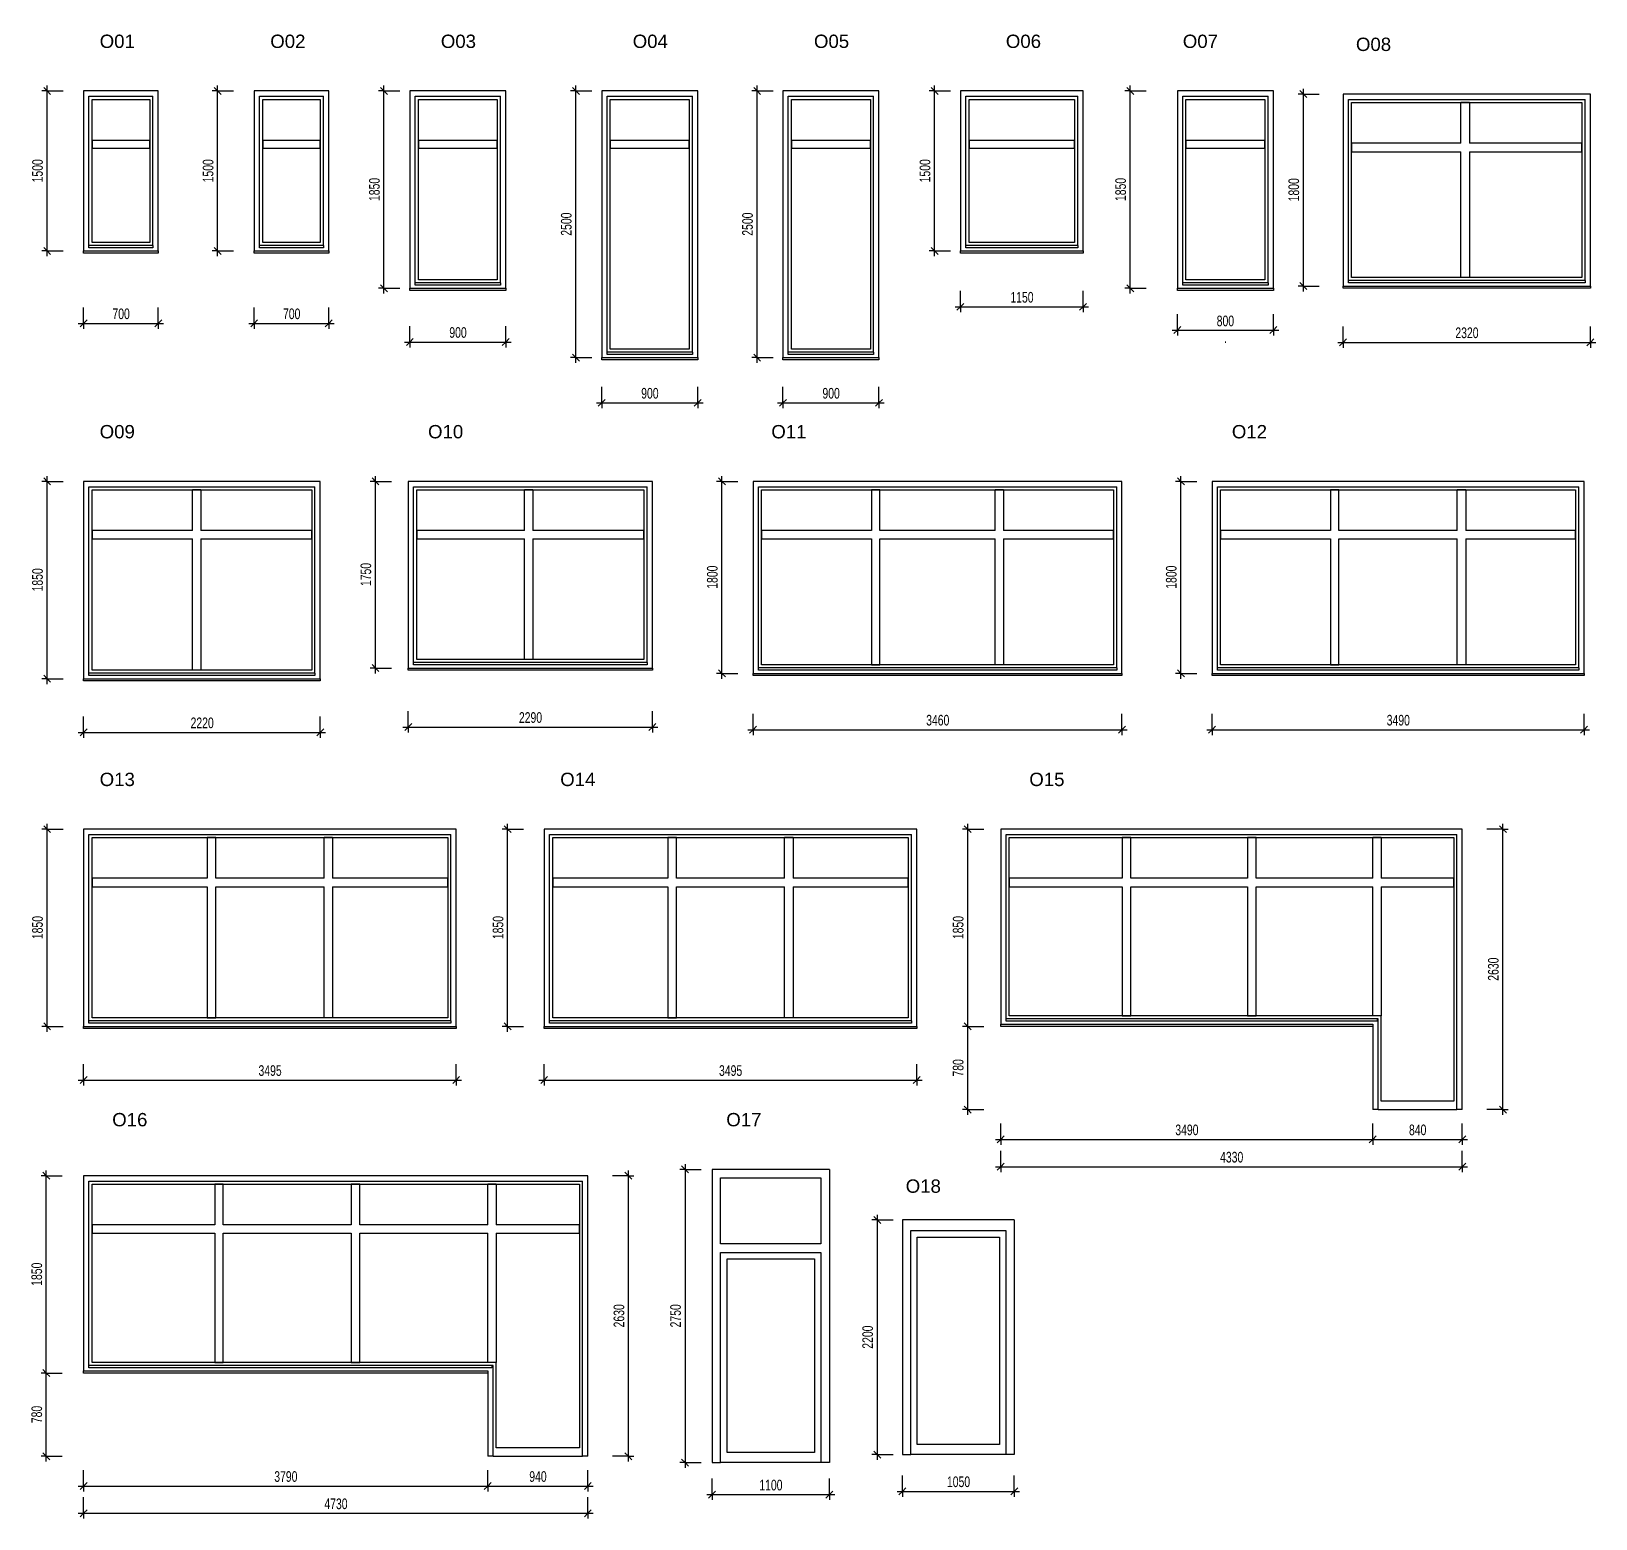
# Model space of a CAD drawing. Header units: millimetres. Extents: x -816 to 13859, y -8261 to 5684.
import ezdxf

# ---------------------------------------------------------------- set-up
doc = ezdxf.new("R2010")
doc.units = ezdxf.units.MM
for name, color, linetype, lineweight in [('A-ANNO-DIMS', 211, 'Continuous', 9), ('A-ANNO-DIMS-50', 211, 'Continuous', 9), ('A-GENM', 13, 'Continuous', 13), ('A-GLAZ', 151, 'Continuous', 13), ('G-ANNO-TEXT', 231, 'Continuous', 9), ('Q-SPCQ', 91, 'Continuous', 13)]:
    doc.layers.add(name, color=color, linetype=linetype, lineweight=lineweight)
doc.styles.add('Arial', font='arial.ttf', dxfattribs={"width": 0.7, "height": 100})
doc.styles.add('Arial_1', font='arial.ttf', dxfattribs={"height": 125})
doc.dimstyles.new('Vnitřní_-_průhledné', dxfattribs={"dimscale": 304.8, "dimtxt": 102.02594, "dimasz": 0.213255, "dimexe": 0.164042, "dimexo": 0.0625, "dimgap": 0.032808, "dimtad": 1, "dimdec": 0, "dimrnd": 5, "dimzin": 0, "dimdsep": 46, "dimtxsty": 'Arial', "dimblk1": 'OBLIQUE', "dimblk2": 'OBLIQUE', "dimsah": 1, "dimcen": 0.09, "dimdle": 0.164042, "dimazin": 0, "dimtfac": 1, "dimtdec": 4, "dimtix": 1, "dimtmove": 0, "dimatfit": 3, "dimfxl": 0.492126, "dimfxlon": 1, "dimtvp": 1, "dimtolj": 1, "dimtzin": 0, "dimarcsym": 2})
doc.dimstyles.new('Vnitřní_-_průhledné_1', dxfattribs={"dimscale": 304.8, "dimtxt": 102.02594, "dimasz": 0.213255, "dimexe": 0.164042, "dimexo": 0.0625, "dimgap": 0.032808, "dimtad": 1, "dimdec": 0, "dimrnd": 5, "dimzin": 0, "dimdsep": 46, "dimtxsty": 'Arial', "dimblk1": 'OBLIQUE', "dimblk2": 'OBLIQUE', "dimsah": 1, "dimcen": 0.09, "dimdle": 0.164042, "dimazin": 0, "dimtfac": 1, "dimtdec": 4, "dimtix": 1, "dimtmove": 2, "dimatfit": 3, "dimfxl": 0.492126, "dimfxlon": 1, "dimtvp": 1, "dimtolj": 1, "dimtzin": 0, "dimarcsym": 2})

msp = doc.modelspace()

# ---------------------------------------------------------------- texts
at = {"layer": 'G-ANNO-TEXT', "color": 7, "char_height": 125, "width": 396.835, "attachment_point": 1, "style": 'Arial_1', "bg_fill": 3, "box_fill_scale": 1.25, "bg_fill_color": 256, "bg_fill_true_color": 13158600, "bg_fill_transparency": 0}
for s, insert in [('O01', (-174.5, 5652.3)), ('O02', (1425.5, 5652.3)), ('O03', (3025.5, 5652.3)), ('O04', (4825.5, 5652.3)), ('O05', (6525.5, 5652.3)), ('O06', (8325.5, 5652.3)), ('O07', (9985.5, 5652.3)), ('O08', (11609.4, 5623.9)), ('O09', (-174.5, 1992.3)), ('O10', (2905.5, 1992.3)), ('O11', (6125.5, 1992.3)), ('O12', (10445.5, 1992.3)), ('O13', (-174.5, -1267.7)), ('O14', (4145.5, -1267.7)), ('O15', (8545.5, -1267.7)), ('O16', (-57, -4457.7)), ('O17', (5703, -4457.7)), ('O18', (7386.2, -5080.9))]:
    msp.add_mtext(s, dxfattribs=dict(at, insert=insert))

# ---------------------------------------------------------------- blocks, each defined once
blk = doc.blocks.new('Family - ___-1861283-Legenda oken')
at = {"layer": 'A-GENM'}
for p, q in [((-325, 3604), (-325, 3624)), ((375, 3604), (-325, 3604)), ((375, 3624), (375, 3604))]:
    blk.add_line(p, q, dxfattribs=at)
at = {"layer": 'A-GLAZ'}
for p, q in [((375, 5124), (-325, 5124)), ((-325, 5124), (-325, 3624)), ((-275, 3676), (-275, 5074)), ((-275, 5074), (325, 5074)), ((-245, 3704), (-245, 5044)), ((-245, 5044), (295, 5044)), ((295, 5044), (295, 3704)), ((325, 3676), (325, 5074)), ((375, 3624), (375, 5124)), ((-245, 4664), (295, 4664)), ((-245, 4664), (-245, 4584)), ((295, 4584), (-245, 4584)), ((295, 4584), (295, 4664)), ((295, 3704), (-245, 3704)), ((-325, 3624), (375, 3624))]:
    blk.add_line(p, q, dxfattribs=at)
at = {"layer": 'Q-SPCQ'}
for p, q in [((-275, 3654), (-275, 3676)), ((325, 3676), (-275, 3676)), ((325, 3676), (325, 3654)), ((325, 3654), (-275, 3654))]:
    blk.add_line(p, q, dxfattribs=at)
blk = doc.blocks.new('Family - ___-1861342-Legenda oken')
at = {"layer": 'A-GENM'}
for p, q in [((1275, 3604), (1275, 3624)), ((1975, 3604), (1275, 3604)), ((1975, 3624), (1975, 3604))]:
    blk.add_line(p, q, dxfattribs=at)
at = {"layer": 'A-GLAZ'}
for p, q in [((1975, 5124), (1275, 5124)), ((1275, 5124), (1275, 3624)), ((1325, 3676), (1325, 5074)), ((1325, 5074), (1925, 5074)), ((1355, 3704), (1355, 5044)), ((1355, 5044), (1895, 5044)), ((1895, 5044), (1895, 3704)), ((1925, 3676), (1925, 5074)), ((1975, 3624), (1975, 5124)), ((1355, 4664), (1895, 4664)), ((1355, 4664), (1355, 4584)), ((1895, 4584), (1355, 4584)), ((1895, 4584), (1895, 4664)), ((1895, 3704), (1355, 3704)), ((1275, 3624), (1975, 3624))]:
    blk.add_line(p, q, dxfattribs=at)
at = {"layer": 'Q-SPCQ'}
for p, q in [((1325, 3654), (1325, 3676)), ((1925, 3676), (1325, 3676)), ((1925, 3676), (1925, 3654)), ((1925, 3654), (1325, 3654))]:
    blk.add_line(p, q, dxfattribs=at)
blk = doc.blocks.new('Family - ___-1861362-Legenda oken')
at = {"layer": 'A-GENM'}
for p, q in [((2735, 3254), (2735, 3274)), ((3635, 3254), (2735, 3254)), ((3635, 3274), (3635, 3254))]:
    blk.add_line(p, q, dxfattribs=at)
at = {"layer": 'A-GLAZ'}
for p, q in [((3635, 5124), (2735, 5124)), ((2735, 5124), (2735, 3274)), ((2785, 3326), (2785, 5074)), ((2785, 5074), (3585, 5074)), ((2815, 3354), (2815, 5044)), ((2815, 5044), (3555, 5044)), ((3555, 5044), (3555, 3354)), ((3585, 3326), (3585, 5074)), ((3635, 3274), (3635, 5124)), ((2815, 4664), (3555, 4664)), ((2815, 4664), (2815, 4584)), ((3555, 4584), (2815, 4584)), ((3555, 4584), (3555, 4664)), ((2735, 3274), (3635, 3274)), ((3555, 3354), (2815, 3354))]:
    blk.add_line(p, q, dxfattribs=at)
at = {"layer": 'Q-SPCQ'}
for p, q in [((2785, 3304), (2785, 3326)), ((3585, 3326), (2785, 3326)), ((3585, 3304), (2785, 3304)), ((3585, 3326), (3585, 3304))]:
    blk.add_line(p, q, dxfattribs=at)
blk = doc.blocks.new('Family - ___-1861429-Legenda oken')
at = {"layer": 'A-GENM'}
for p, q in [((4535, 2604), (4535, 2624)), ((5435, 2604), (4535, 2604)), ((5435, 2624), (5435, 2604))]:
    blk.add_line(p, q, dxfattribs=at)
at = {"layer": 'A-GLAZ'}
for p, q in [((5435, 5124), (4535, 5124)), ((4535, 5124), (4535, 2624)), ((4585, 2676), (4585, 5074)), ((4585, 5074), (5385, 5074)), ((4615, 2704), (4615, 5044)), ((4615, 5044), (5355, 5044)), ((5355, 5044), (5355, 2704)), ((5385, 2676), (5385, 5074)), ((5435, 2624), (5435, 5124)), ((4615, 4664), (5355, 4664)), ((4615, 4664), (4615, 4584)), ((5355, 4584), (4615, 4584)), ((5355, 4584), (5355, 4664)), ((5355, 2704), (4615, 2704)), ((4535, 2624), (5435, 2624))]:
    blk.add_line(p, q, dxfattribs=at)
at = {"layer": 'Q-SPCQ'}
for p, q in [((4585, 2654), (4585, 2676)), ((5385, 2676), (4585, 2676)), ((5385, 2654), (4585, 2654)), ((5385, 2676), (5385, 2654))]:
    blk.add_line(p, q, dxfattribs=at)
blk = doc.blocks.new('Family - ___-1861531-Legenda oken')
at = {"layer": 'A-GENM'}
for p, q in [((6235, 2604), (6235, 2624)), ((7135, 2604), (6235, 2604)), ((7135, 2624), (7135, 2604))]:
    blk.add_line(p, q, dxfattribs=at)
at = {"layer": 'A-GLAZ'}
for p, q in [((7135, 5124), (6235, 5124)), ((6235, 5124), (6235, 2624)), ((6285, 2676), (6285, 5074)), ((6285, 5074), (7085, 5074)), ((6315, 2704), (6315, 5044)), ((6315, 5044), (7055, 5044)), ((7055, 5044), (7055, 2704)), ((7085, 2676), (7085, 5074)), ((7135, 2624), (7135, 5124)), ((6315, 4664), (7055, 4664)), ((6315, 4664), (6315, 4584)), ((7055, 4584), (6315, 4584)), ((7055, 4584), (7055, 4664)), ((7055, 2704), (6315, 2704)), ((6235, 2624), (7135, 2624))]:
    blk.add_line(p, q, dxfattribs=at)
at = {"layer": 'Q-SPCQ'}
for p, q in [((6285, 2654), (6285, 2676)), ((7085, 2676), (6285, 2676)), ((7085, 2654), (6285, 2654)), ((7085, 2676), (7085, 2654))]:
    blk.add_line(p, q, dxfattribs=at)
blk = doc.blocks.new('Family - ___-1861550-Legenda oken')
at = {"layer": 'A-GENM'}
for p, q in [((7900, 3604), (7900, 3624)), ((9050, 3604), (7900, 3604)), ((9050, 3624), (9050, 3604))]:
    blk.add_line(p, q, dxfattribs=at)
at = {"layer": 'A-GLAZ'}
for p, q in [((9050, 5124), (7900, 5124)), ((7900, 5124), (7900, 3624)), ((7950, 3676), (7950, 5074)), ((7950, 5074), (9000, 5074)), ((7980, 3704), (7980, 5044)), ((7980, 5044), (8970, 5044)), ((8970, 5044), (8970, 3704)), ((9000, 3676), (9000, 5074)), ((9050, 3624), (9050, 5124)), ((7980, 4664), (8970, 4664)), ((7980, 4664), (7980, 4584)), ((8970, 4584), (7980, 4584)), ((8970, 4584), (8970, 4664)), ((8970, 3704), (7980, 3704)), ((7900, 3624), (9050, 3624))]:
    blk.add_line(p, q, dxfattribs=at)
at = {"layer": 'Q-SPCQ'}
for p, q in [((7950, 3654), (7950, 3676)), ((9000, 3676), (7950, 3676)), ((9000, 3676), (9000, 3654)), ((9000, 3654), (7950, 3654))]:
    blk.add_line(p, q, dxfattribs=at)
blk = doc.blocks.new('Family - ___-1861784-Legenda oken')
at = {"layer": 'A-GENM'}
for p, q in [((11489, 3275), (11489, 3295)), ((13809, 3275), (11489, 3275)), ((13809, 3295), (13809, 3275))]:
    blk.add_line(p, q, dxfattribs=at)
at = {"layer": 'A-GLAZ'}
for p, q in [((13809, 5095), (11489, 5095)), ((11489, 5095), (11489, 3295)), ((11539, 3347), (11539, 5045)), ((11539, 5045), (13759, 5045)), ((11569, 3375), (11569, 5015)), ((11569, 5015), (13729, 5015)), ((12594, 4635), (12594, 5015)), ((12674, 5015), (12594, 5015)), ((12674, 5015), (12674, 4635)), ((13729, 5015), (13729, 3375)), ((13759, 3347), (13759, 5045)), ((13809, 3295), (13809, 5095)), ((12594, 4635), (11569, 4635)), ((11569, 4635), (11569, 4555)), ((11569, 4555), (12594, 4555)), ((12594, 3375), (12594, 4555)), ((13729, 4635), (12674, 4635)), ((12674, 4555), (12674, 3375)), ((12674, 4555), (13729, 4555)), ((13729, 4555), (13729, 4635)), ((13729, 3375), (11569, 3375)), ((12674, 3375), (12594, 3375)), ((11489, 3295), (13809, 3295))]:
    blk.add_line(p, q, dxfattribs=at)
at = {"layer": 'Q-SPCQ'}
for p, q in [((11539, 3325), (11539, 3347)), ((13759, 3347), (11539, 3347)), ((13759, 3325), (11539, 3325)), ((13759, 3347), (13759, 3325))]:
    blk.add_line(p, q, dxfattribs=at)
blk = doc.blocks.new('Family - ___-1861814-Legenda oken')
at = {"layer": 'A-GENM'}
for p, q in [((-325, -406), (-325, -386)), ((1895, -406), (-325, -406)), ((1895, -386), (1895, -406))]:
    blk.add_line(p, q, dxfattribs=at)
at = {"layer": 'A-GLAZ'}
for p, q in [((1895, 1464), (-325, 1464)), ((-325, 1464), (-325, -386)), ((-275, -334), (-275, 1414)), ((-275, 1414), (1845, 1414)), ((-245, -306), (-245, 1384)), ((-245, 1384), (1815, 1384)), ((695, 1004), (695, 1384)), ((775, 1384), (695, 1384)), ((775, 1384), (775, 1004)), ((1815, 1384), (1815, -306)), ((1845, -334), (1845, 1414)), ((1895, -386), (1895, 1464)), ((695, 1004), (-245, 1004)), ((-245, 1004), (-245, 924)), ((-245, 924), (695, 924)), ((695, -306), (695, 924)), ((1815, 1004), (775, 1004)), ((775, 924), (775, -306)), ((775, 924), (1815, 924)), ((1815, 924), (1815, 1004)), ((-325, -386), (1895, -386)), ((1815, -306), (-245, -306)), ((775, -306), (695, -306))]:
    blk.add_line(p, q, dxfattribs=at)
at = {"layer": 'Q-SPCQ'}
for p, q in [((-275, -356), (-275, -334)), ((1845, -334), (-275, -334)), ((1845, -356), (-275, -356)), ((1845, -334), (1845, -356))]:
    blk.add_line(p, q, dxfattribs=at)
blk = doc.blocks.new('Family - ___-1862198-Legenda oken')
at = {"layer": 'A-GENM'}
for p, q in [((2720, -306), (2720, -286)), ((5010, -286), (5010, -306)), ((5010, -306), (2720, -306))]:
    blk.add_line(p, q, dxfattribs=at)
at = {"layer": 'A-GLAZ'}
for p, q in [((5010, 1464), (2720, 1464)), ((2720, 1464), (2720, -286)), ((2770, -234), (2770, 1414)), ((2770, 1414), (4960, 1414)), ((2800, -206), (2800, 1384)), ((2800, 1384), (4930, 1384)), ((3810, 1004), (3810, 1384)), ((3890, 1384), (3810, 1384)), ((3890, 1384), (3890, 1004)), ((4930, 1384), (4930, -206)), ((4960, -234), (4960, 1414)), ((5010, -286), (5010, 1464)), ((3810, 1004), (2800, 1004)), ((2800, 1004), (2800, 924)), ((2800, 924), (3810, 924)), ((3810, -206), (3810, 924)), ((4930, 1004), (3890, 1004)), ((3890, 924), (3890, -206)), ((3890, 924), (4930, 924)), ((4930, 924), (4930, 1004)), ((2720, -286), (5010, -286)), ((4930, -206), (2800, -206)), ((3890, -206), (3810, -206))]:
    blk.add_line(p, q, dxfattribs=at)
at = {"layer": 'Q-SPCQ'}
for p, q in [((2770, -256), (2770, -234)), ((4960, -234), (2770, -234)), ((4960, -256), (2770, -256)), ((4960, -234), (4960, -256))]:
    blk.add_line(p, q, dxfattribs=at)
blk = doc.blocks.new('Family - ___-1862437-Legenda oken')
at = {"layer": 'A-GENM'}
for p, q in [((5955, -356), (5955, -336)), ((9415, -356), (5955, -356)), ((9415, -336), (9415, -356))]:
    blk.add_line(p, q, dxfattribs=at)
at = {"layer": 'A-GLAZ'}
for p, q in [((9415, 1464), (5955, 1464)), ((5955, 1464), (5955, -336)), ((6005, -284), (6005, 1414)), ((6005, 1414), (9365, 1414)), ((6035, -256), (6035, 1384)), ((6035, 1384), (9335, 1384)), ((7065, 1384), (7065, 1004)), ((7145, 1384), (7065, 1384)), ((7145, 1004), (7145, 1384)), ((8225, 1004), (8225, 1384)), ((8305, 1384), (8225, 1384)), ((8305, 1384), (8305, 1004)), ((9335, 1384), (9335, -256)), ((9365, -284), (9365, 1414)), ((9415, -336), (9415, 1464)), ((7065, 1004), (6035, 1004)), ((6035, 1004), (6035, 924)), ((6035, 924), (7065, 924)), ((7065, 924), (7065, -256)), ((8225, 1004), (7145, 1004)), ((7145, -256), (7145, 924)), ((7145, 924), (8225, 924)), ((8225, -256), (8225, 924)), ((9335, 1004), (8305, 1004)), ((8305, 924), (8305, -256)), ((8305, 924), (9335, 924)), ((9335, 924), (9335, 1004)), ((9335, -256), (6035, -256)), ((7065, -256), (7145, -256)), ((8305, -256), (8225, -256)), ((5955, -336), (9415, -336))]:
    blk.add_line(p, q, dxfattribs=at)
at = {"layer": 'Q-SPCQ'}
for p, q in [((6005, -306), (6005, -284)), ((9365, -284), (6005, -284)), ((9365, -284), (9365, -306)), ((9365, -306), (6005, -306))]:
    blk.add_line(p, q, dxfattribs=at)
blk = doc.blocks.new('Family - ___-1862628-Legenda oken')
at = {"layer": 'A-GENM'}
for p, q in [((10260, -356), (10260, -336)), ((13750, -356), (10260, -356)), ((13750, -336), (13750, -356))]:
    blk.add_line(p, q, dxfattribs=at)
at = {"layer": 'A-GLAZ'}
for p, q in [((13750, 1464), (10260, 1464)), ((10260, 1464), (10260, -336)), ((10310, -284), (10310, 1414)), ((10310, 1414), (13700, 1414)), ((10340, -256), (10340, 1384)), ((10340, 1384), (13670, 1384)), ((11370, 1384), (11370, 1004)), ((11450, 1384), (11370, 1384)), ((11450, 1004), (11450, 1384)), ((12560, 1004), (12560, 1384)), ((12640, 1384), (12560, 1384)), ((12640, 1384), (12640, 1004)), ((13670, 1384), (13670, -256)), ((13700, -284), (13700, 1414)), ((13750, -336), (13750, 1464)), ((11370, 1004), (10340, 1004)), ((10340, 1004), (10340, 924)), ((10340, 924), (11370, 924)), ((11370, 924), (11370, -256)), ((12560, 1004), (11450, 1004)), ((11450, -256), (11450, 924)), ((11450, 924), (12560, 924)), ((12560, -256), (12560, 924)), ((13670, 1004), (12640, 1004)), ((12640, 924), (12640, -256)), ((12640, 924), (13670, 924)), ((13670, 924), (13670, 1004)), ((13670, -256), (10340, -256)), ((11370, -256), (11450, -256)), ((12640, -256), (12560, -256)), ((10260, -336), (13750, -336))]:
    blk.add_line(p, q, dxfattribs=at)
at = {"layer": 'Q-SPCQ'}
for p, q in [((10310, -306), (10310, -284)), ((13700, -284), (10310, -284)), ((13700, -284), (13700, -306)), ((13700, -306), (10310, -306))]:
    blk.add_line(p, q, dxfattribs=at)
blk = doc.blocks.new('Family - ___-1862697-Legenda oken')
at = {"layer": 'A-GENM'}
for p, q in [((-325, -3666), (-325, -3646)), ((3170, -3666), (-325, -3666)), ((3170, -3646), (3170, -3666))]:
    blk.add_line(p, q, dxfattribs=at)
at = {"layer": 'A-GLAZ'}
for p, q in [((3170, -1796), (-325, -1796)), ((-325, -1796), (-325, -3646)), ((-275, -3594), (-275, -1846)), ((-275, -1846), (3120, -1846)), ((-245, -3566), (-245, -1876)), ((-245, -1876), (3090, -1876)), ((835, -1876), (835, -2256)), ((915, -1876), (835, -1876)), ((915, -2256), (915, -1876)), ((1930, -2256), (1930, -1876)), ((2010, -1876), (1930, -1876)), ((2010, -1876), (2010, -2256)), ((3090, -1876), (3090, -3566)), ((3120, -3594), (3120, -1846)), ((3170, -3646), (3170, -1796)), ((835, -2256), (-245, -2256)), ((-245, -2256), (-245, -2336)), ((-245, -2336), (835, -2336)), ((835, -2336), (835, -3566)), ((1930, -2256), (915, -2256)), ((915, -3566), (915, -2336)), ((915, -2336), (1930, -2336)), ((1930, -3566), (1930, -2336)), ((3090, -2256), (2010, -2256)), ((2010, -2336), (2010, -3566)), ((2010, -2336), (3090, -2336)), ((3090, -2336), (3090, -2256)), ((-325, -3646), (3170, -3646)), ((3090, -3566), (-245, -3566)), ((835, -3566), (915, -3566)), ((2010, -3566), (1930, -3566))]:
    blk.add_line(p, q, dxfattribs=at)
at = {"layer": 'Q-SPCQ'}
for p, q in [((-275, -3616), (-275, -3594)), ((3120, -3594), (-275, -3594)), ((3120, -3616), (-275, -3616)), ((3120, -3594), (3120, -3616))]:
    blk.add_line(p, q, dxfattribs=at)
blk = doc.blocks.new('Family - ___-1862913-Legenda oken')
at = {"layer": 'A-GENM'}
for p, q in [((3995, -3666), (3995, -3646)), ((7490, -3666), (3995, -3666)), ((7490, -3646), (7490, -3666))]:
    blk.add_line(p, q, dxfattribs=at)
at = {"layer": 'A-GLAZ'}
for p, q in [((7490, -1796), (3995, -1796)), ((3995, -1796), (3995, -3646)), ((4045, -3594), (4045, -1846)), ((4045, -1846), (7440, -1846)), ((4075, -3566), (4075, -1876)), ((4075, -1876), (7410, -1876)), ((5155, -1876), (5155, -2256)), ((5235, -1876), (5155, -1876)), ((5235, -2256), (5235, -1876)), ((6250, -2256), (6250, -1876)), ((6330, -1876), (6250, -1876)), ((6330, -1876), (6330, -2256)), ((7410, -1876), (7410, -3566)), ((7440, -3594), (7440, -1846)), ((7490, -3646), (7490, -1796)), ((5155, -2256), (4075, -2256)), ((4075, -2256), (4075, -2336)), ((4075, -2336), (5155, -2336)), ((5155, -2336), (5155, -3566)), ((6250, -2256), (5235, -2256)), ((5235, -3566), (5235, -2336)), ((5235, -2336), (6250, -2336)), ((6250, -3566), (6250, -2336)), ((7410, -2256), (6330, -2256)), ((6330, -2336), (6330, -3566)), ((6330, -2336), (7410, -2336)), ((7410, -2336), (7410, -2256)), ((3995, -3646), (7490, -3646)), ((7410, -3566), (4075, -3566)), ((5155, -3566), (5235, -3566)), ((6330, -3566), (6250, -3566))]:
    blk.add_line(p, q, dxfattribs=at)
at = {"layer": 'Q-SPCQ'}
for p, q in [((4045, -3616), (4045, -3594)), ((7440, -3594), (4045, -3594)), ((7440, -3616), (4045, -3616)), ((7440, -3594), (7440, -3616))]:
    blk.add_line(p, q, dxfattribs=at)
blk = doc.blocks.new('Family - ___-1862938-Legenda oken')
at = {"layer": 'A-GENM'}
for p, q in [((8277, -3646), (8277, -3626)), ((11767, -3646), (8277, -3646)), ((8327, -3596), (8327, -3574)), ((11807, -3574), (8327, -3574)), ((11807, -3596), (8327, -3596)), ((11807, -3574), (11807, -3596))]:
    blk.add_line(p, q, dxfattribs=at)
at = {"layer": 'A-GLAZ'}
for p, q in [((12607, -1796), (8277, -1796)), ((8277, -1796), (8277, -3626)), ((8327, -3574), (8327, -1846)), ((8327, -1846), (12557, -1846)), ((8357, -3546), (8357, -1876)), ((8357, -1876), (12527, -1876)), ((9417, -1876), (9417, -2256)), ((9497, -1876), (9417, -1876)), ((9497, -2256), (9497, -1876)), ((10592, -1876), (10592, -2256)), ((10672, -1876), (10592, -1876)), ((10672, -2256), (10672, -1876)), ((11767, -2256), (11767, -1876)), ((11847, -1876), (11767, -1876)), ((11847, -1876), (11847, -2256)), ((12527, -1876), (12527, -4346)), ((12557, -4426), (12557, -1846)), ((12607, -4426), (12607, -1796)), ((9417, -2256), (8357, -2256)), ((8357, -2256), (8357, -2336)), ((8357, -2336), (9417, -2336)), ((9417, -2336), (9417, -3546)), ((10592, -2256), (9497, -2256)), ((9497, -3546), (9497, -2336)), ((9497, -2336), (10592, -2336)), ((10592, -2336), (10592, -3546)), ((11767, -2256), (10672, -2256)), ((10672, -3546), (10672, -2336)), ((10672, -2336), (11767, -2336)), ((11767, -3546), (11767, -2336)), ((12527, -2256), (11847, -2256)), ((11847, -2336), (11847, -3546)), ((11847, -2336), (12527, -2336)), ((12527, -2336), (12527, -2256)), ((8277, -3626), (11767, -3626)), ((11847, -3546), (8357, -3546)), ((9417, -3546), (9497, -3546)), ((10592, -3546), (10672, -3546)), ((11847, -3546), (11767, -3546)), ((11767, -3626), (11767, -4426)), ((11817, -3576), (11807, -3576)), ((11817, -4426), (11817, -3576)), ((11847, -4346), (11847, -3546)), ((12527, -4346), (11847, -4346)), ((11817, -4426), (11767, -4426)), ((11817, -4426), (12557, -4426)), ((12607, -4426), (12557, -4426))]:
    blk.add_line(p, q, dxfattribs=at)
blk = doc.blocks.new('Family - ___-1863286-Legenda oken')
at = {"layer": 'A-GENM'}
for p, q in [((-325, -6896), (-325, -6876)), ((3465, -6896), (-325, -6896)), ((-275, -6846), (-275, -6824)), ((3505, -6824), (-275, -6824)), ((3505, -6846), (-275, -6846)), ((3505, -6824), (3505, -6846))]:
    blk.add_line(p, q, dxfattribs=at)
at = {"layer": 'A-GLAZ'}
for p, q in [((4405, -5046), (-325, -5046)), ((-325, -5046), (-325, -6876)), ((-275, -6824), (-275, -5096)), ((-275, -5096), (4355, -5096)), ((-245, -6796), (-245, -5126)), ((-245, -5126), (4325, -5126)), ((905, -5126), (905, -5506)), ((985, -5126), (905, -5126)), ((985, -5506), (985, -5126)), ((2185, -5126), (2185, -5506)), ((2265, -5126), (2185, -5126)), ((2265, -5506), (2265, -5126)), ((3465, -5506), (3465, -5126)), ((3545, -5126), (3465, -5126)), ((3545, -5126), (3545, -5506)), ((4325, -5126), (4325, -7596)), ((4355, -7676), (4355, -5096)), ((4405, -7676), (4405, -5046)), ((905, -5506), (-245, -5506)), ((-245, -5506), (-245, -5586)), ((2185, -5506), (985, -5506)), ((3465, -5506), (2265, -5506)), ((4325, -5506), (3545, -5506)), ((4325, -5586), (4325, -5506)), ((-245, -5586), (905, -5586)), ((905, -5586), (905, -6796)), ((985, -6796), (985, -5586)), ((985, -5586), (2185, -5586)), ((2185, -5586), (2185, -6796)), ((2265, -6796), (2265, -5586)), ((2265, -5586), (3465, -5586)), ((3465, -6796), (3465, -5586)), ((3545, -5586), (3545, -6796)), ((3545, -5586), (4325, -5586)), ((-325, -6876), (3465, -6876)), ((3545, -6796), (-245, -6796)), ((905, -6796), (985, -6796)), ((2185, -6796), (2265, -6796)), ((3545, -6796), (3465, -6796)), ((3465, -6876), (3465, -7676)), ((3515, -6826), (3505, -6826)), ((3515, -7676), (3515, -6826)), ((3545, -7596), (3545, -6796)), ((4325, -7596), (3545, -7596)), ((3515, -7676), (3465, -7676)), ((3515, -7676), (4355, -7676)), ((4405, -7676), (4355, -7676))]:
    blk.add_line(p, q, dxfattribs=at)
blk = doc.blocks.new('Family - ___-1863416-Legenda oken')
at = {"layer": 'A-GLAZ'}
for p, q in [((6670, -4986), (5570, -4986)), ((5570, -4986), (5570, -7736)), ((6670, -4986), (6670, -7736)), ((5650, -5686), (5650, -5066)), ((5650, -5066), (6590, -5066)), ((6590, -5066), (6590, -5686)), ((6590, -5686), (5650, -5686)), ((5650, -7736), (5650, -5766)), ((5650, -5766), (6590, -5766)), ((5710, -7641), (5710, -5826)), ((5710, -5826), (6530, -5826)), ((6530, -5826), (6530, -7641)), ((6590, -5766), (6590, -7736)), ((5570, -7736), (5650, -7736)), ((6590, -7736), (5650, -7736)), ((6530, -7641), (5710, -7641)), ((6670, -7736), (6590, -7736))]:
    blk.add_line(p, q, dxfattribs=at)
blk = doc.blocks.new('Family - ___-1864081-Legenda oken')
at = {"layer": 'A-GLAZ'}
for p, q in [((8405, -5461), (7355, -5461)), ((7355, -5461), (7355, -7661)), ((7435, -7661), (7435, -5561)), ((7435, -5561), (8325, -5561)), ((8325, -5561), (8325, -7661)), ((8405, -5461), (8405, -7661)), ((7495, -7566), (7495, -5621)), ((7495, -5621), (8265, -5621)), ((8265, -5621), (8265, -7566)), ((8265, -7566), (7495, -7566)), ((7355, -7661), (7435, -7661)), ((8325, -7661), (7435, -7661)), ((8405, -7661), (8325, -7661))]:
    blk.add_line(p, q, dxfattribs=at)
blk = doc.blocks.new('Family - ___-2148319-Legenda oken')
at = {"layer": 'A-GENM'}
for p, q in [((9935, 3254), (9935, 3274)), ((10835, 3254), (9935, 3254)), ((10835, 3274), (10835, 3254))]:
    blk.add_line(p, q, dxfattribs=at)
at = {"layer": 'A-GLAZ'}
for p, q in [((10835, 5124), (9935, 5124)), ((9935, 5124), (9935, 3274)), ((9985, 3326), (9985, 5074)), ((9985, 5074), (10785, 5074)), ((10015, 3354), (10015, 5044)), ((10015, 5044), (10755, 5044)), ((10755, 5044), (10755, 3354)), ((10785, 3326), (10785, 5074)), ((10835, 3274), (10835, 5124)), ((10015, 4664), (10755, 4664)), ((10015, 4664), (10015, 4584)), ((10755, 4584), (10015, 4584)), ((10755, 4584), (10755, 4664)), ((9935, 3274), (10835, 3274)), ((10755, 3354), (10015, 3354))]:
    blk.add_line(p, q, dxfattribs=at)
at = {"layer": 'Q-SPCQ'}
for p, q in [((9985, 3304), (9985, 3326)), ((10785, 3326), (9985, 3326)), ((10785, 3304), (9985, 3304)), ((10785, 3326), (10785, 3304))]:
    blk.add_line(p, q, dxfattribs=at)
blk = doc.blocks.new('DIMBLOCK1-Legenda oken')
at = {"layer": 'A-ANNO-DIMS-50'}
for p, q in [((-325, 2945), (-325, 3095)), ((375, 2945), (375, 3095)), ((-375, 2945), (425, 2945)), ((-325, 2945), (-325, 2895)), ((375, 2945), (375, 2895))]:
    blk.add_line(p, q, dxfattribs=at)
at = {"layer": 'A-ANNO-DIMS-50', "lineweight": 18}
for p, q in [((-325, 2945), (-358, 2913)), ((-325, 2945), (-293, 2978)), ((375, 2945), (342, 2913)), ((375, 2945), (407, 2978))]:
    blk.add_line(p, q, dxfattribs=at)
at = {"layer": 'A-ANNO-DIMS-50', "color": 0, "insert": (-55, 3085), "char_height": 100, "width": 192.12, "attachment_point": 1, "line_spacing_factor": 0.941778, "style": 'Arial'}
blk.add_mtext('700', dxfattribs=at)
blk = doc.blocks.new('_Oblique')
at = {"color": 0, "linetype": 'ByBlock', "lineweight": -2}
blk.add_line((-0.5, -0.5), (0.5, 0.5), dxfattribs=at)
blk = doc.blocks.new('DIMBLOCK2-Legenda oken')
at = {"layer": 'A-ANNO-DIMS-50', "lineweight": 18}
for p, q in [((-668, 5124), (-700, 5156)), ((-668, 5124), (-635, 5091)), ((-668, 3624), (-700, 3656)), ((-668, 3624), (-635, 3591))]:
    blk.add_line(p, q, dxfattribs=at)
at = {"layer": 'A-ANNO-DIMS-50'}
for p, q in [((-668, 3574), (-668, 5174)), ((-668, 5124), (-718, 5124)), ((-668, 5124), (-518, 5124)), ((-668, 3624), (-718, 3624)), ((-668, 3624), (-518, 3624))]:
    blk.add_line(p, q, dxfattribs=at)
at = {"layer": 'A-ANNO-DIMS-50', "color": 0, "insert": (-808, 4267), "char_height": 100, "width": 256.16, "attachment_point": 1, "rotation": 90, "line_spacing_factor": 0.941778, "style": 'Arial'}
blk.add_mtext('1500', dxfattribs=at)
blk = doc.blocks.new('DIMBLOCK3-Legenda oken')
at = {"layer": 'A-ANNO-DIMS-50'}
for p, q in [((1275, 2945), (1275, 3095)), ((1975, 2945), (1975, 3095)), ((1225, 2945), (2025, 2945)), ((1275, 2945), (1275, 2895)), ((1975, 2945), (1975, 2895))]:
    blk.add_line(p, q, dxfattribs=at)
at = {"layer": 'A-ANNO-DIMS-50', "lineweight": 18}
for p, q in [((1275, 2945), (1242, 2913)), ((1275, 2945), (1307, 2978)), ((1975, 2945), (1942, 2913)), ((1975, 2945), (2007, 2978))]:
    blk.add_line(p, q, dxfattribs=at)
at = {"layer": 'A-ANNO-DIMS-50', "color": 0, "insert": (1545, 3085), "char_height": 100, "width": 192.12, "attachment_point": 1, "line_spacing_factor": 0.941778, "style": 'Arial'}
blk.add_mtext('700', dxfattribs=at)
blk = doc.blocks.new('DIMBLOCK4-Legenda oken')
at = {"layer": 'A-ANNO-DIMS-50', "lineweight": 18}
for p, q in [((932, 5124), (900, 5156)), ((932, 5124), (965, 5091)), ((932, 3624), (900, 3656)), ((932, 3624), (965, 3591))]:
    blk.add_line(p, q, dxfattribs=at)
at = {"layer": 'A-ANNO-DIMS-50'}
for p, q in [((932, 3574), (932, 5174)), ((932, 5124), (882, 5124)), ((932, 5124), (1082, 5124)), ((932, 3624), (882, 3624)), ((932, 3624), (1082, 3624))]:
    blk.add_line(p, q, dxfattribs=at)
at = {"layer": 'A-ANNO-DIMS-50', "color": 0, "insert": (792, 4267), "char_height": 100, "width": 256.16, "attachment_point": 1, "rotation": 90, "line_spacing_factor": 0.941778, "style": 'Arial'}
blk.add_mtext('1500', dxfattribs=at)
blk = doc.blocks.new('DIMBLOCK5-Legenda oken')
at = {"layer": 'A-ANNO-DIMS-50'}
for p, q in [((2735, 2770), (2735, 2920)), ((3635, 2770), (3635, 2920)), ((2685, 2770), (3685, 2770)), ((2735, 2770), (2735, 2720)), ((3635, 2770), (3635, 2720))]:
    blk.add_line(p, q, dxfattribs=at)
at = {"layer": 'A-ANNO-DIMS-50', "lineweight": 18}
for p, q in [((2735, 2770), (2767, 2803)), ((3635, 2770), (3667, 2803)), ((2735, 2770), (2702, 2738)), ((3635, 2770), (3602, 2738))]:
    blk.add_line(p, q, dxfattribs=at)
at = {"layer": 'A-ANNO-DIMS-50', "color": 0, "insert": (3105, 2910), "char_height": 100, "width": 192.12, "attachment_point": 1, "line_spacing_factor": 0.941778, "style": 'Arial'}
blk.add_mtext('900', dxfattribs=at)
blk = doc.blocks.new('DIMBLOCK6-Legenda oken')
at = {"layer": 'A-ANNO-DIMS-50', "lineweight": 18}
for p, q in [((2492, 5124), (2460, 5156)), ((2492, 5124), (2525, 5091)), ((2492, 3274), (2460, 3306)), ((2492, 3274), (2525, 3241))]:
    blk.add_line(p, q, dxfattribs=at)
at = {"layer": 'A-ANNO-DIMS-50'}
for p, q in [((2492, 3224), (2492, 5174)), ((2492, 5124), (2442, 5124)), ((2492, 5124), (2642, 5124)), ((2492, 3274), (2442, 3274)), ((2492, 3274), (2642, 3274))]:
    blk.add_line(p, q, dxfattribs=at)
at = {"layer": 'A-ANNO-DIMS-50', "color": 0, "insert": (2352, 4092), "char_height": 100, "width": 256.16, "attachment_point": 1, "rotation": 90, "line_spacing_factor": 0.941778, "style": 'Arial'}
blk.add_mtext('1850', dxfattribs=at)
blk = doc.blocks.new('DIMBLOCK7-Legenda oken')
at = {"layer": 'A-ANNO-DIMS-50'}
for p, q in [((4535, 2200), (4535, 2350)), ((5435, 2200), (5435, 2350)), ((4485, 2200), (5485, 2200)), ((4535, 2200), (4535, 2150)), ((5435, 2200), (5435, 2150))]:
    blk.add_line(p, q, dxfattribs=at)
at = {"layer": 'A-ANNO-DIMS-50', "lineweight": 18}
for p, q in [((4535, 2200), (4567, 2233)), ((5435, 2200), (5467, 2233)), ((4535, 2200), (4502, 2168)), ((5435, 2200), (5402, 2168))]:
    blk.add_line(p, q, dxfattribs=at)
at = {"layer": 'A-ANNO-DIMS-50', "color": 0, "insert": (4905, 2340), "char_height": 100, "width": 192.12, "attachment_point": 1, "line_spacing_factor": 0.941778, "style": 'Arial'}
blk.add_mtext('900', dxfattribs=at)
blk = doc.blocks.new('DIMBLOCK8-Legenda oken')
at = {"layer": 'A-ANNO-DIMS-50', "lineweight": 18}
for p, q in [((4292, 5124), (4260, 5156)), ((4292, 5124), (4325, 5091)), ((4292, 2624), (4260, 2656)), ((4292, 2624), (4325, 2591))]:
    blk.add_line(p, q, dxfattribs=at)
at = {"layer": 'A-ANNO-DIMS-50'}
for p, q in [((4292, 2574), (4292, 5174)), ((4292, 5124), (4242, 5124)), ((4292, 5124), (4442, 5124)), ((4292, 2624), (4242, 2624)), ((4292, 2624), (4442, 2624))]:
    blk.add_line(p, q, dxfattribs=at)
at = {"layer": 'A-ANNO-DIMS-50', "color": 0, "insert": (4152, 3767), "char_height": 100, "width": 256.16, "attachment_point": 1, "rotation": 90, "line_spacing_factor": 0.941778, "style": 'Arial'}
blk.add_mtext('2500', dxfattribs=at)
blk = doc.blocks.new('DIMBLOCK9-Legenda oken')
at = {"layer": 'A-ANNO-DIMS-50'}
for p, q in [((6235, 2200), (6235, 2350)), ((7135, 2200), (7135, 2350)), ((6185, 2200), (7185, 2200)), ((6235, 2200), (6235, 2150)), ((7135, 2200), (7135, 2150))]:
    blk.add_line(p, q, dxfattribs=at)
at = {"layer": 'A-ANNO-DIMS-50', "lineweight": 18}
for p, q in [((6235, 2200), (6267, 2233)), ((7135, 2200), (7167, 2233)), ((6235, 2200), (6202, 2168)), ((7135, 2200), (7102, 2168))]:
    blk.add_line(p, q, dxfattribs=at)
at = {"layer": 'A-ANNO-DIMS-50', "color": 0, "insert": (6605, 2340), "char_height": 100, "width": 192.12, "attachment_point": 1, "line_spacing_factor": 0.941778, "style": 'Arial'}
blk.add_mtext('900', dxfattribs=at)
blk = doc.blocks.new('DIMBLOCK10-Legenda oken')
at = {"layer": 'A-ANNO-DIMS-50', "lineweight": 18}
for p, q in [((5992, 5124), (5960, 5156)), ((5992, 5124), (6025, 5091)), ((5992, 2624), (5960, 2656)), ((5992, 2624), (6025, 2591))]:
    blk.add_line(p, q, dxfattribs=at)
at = {"layer": 'A-ANNO-DIMS-50'}
for p, q in [((5992, 2574), (5992, 5174)), ((5992, 5124), (5942, 5124)), ((5992, 5124), (6142, 5124)), ((5992, 2624), (5942, 2624)), ((5992, 2624), (6142, 2624))]:
    blk.add_line(p, q, dxfattribs=at)
at = {"layer": 'A-ANNO-DIMS-50', "color": 0, "insert": (5852, 3767), "char_height": 100, "width": 256.16, "attachment_point": 1, "rotation": 90, "line_spacing_factor": 0.941778, "style": 'Arial'}
blk.add_mtext('2500', dxfattribs=at)
blk = doc.blocks.new('DIMBLOCK11-Legenda oken')
at = {"layer": 'A-ANNO-DIMS-50'}
for p, q in [((7900, 3100), (7900, 3250)), ((9050, 3100), (9050, 3250)), ((7850, 3100), (9100, 3100)), ((7900, 3100), (7900, 3050)), ((9050, 3100), (9050, 3050))]:
    blk.add_line(p, q, dxfattribs=at)
at = {"layer": 'A-ANNO-DIMS-50', "lineweight": 18}
for p, q in [((7900, 3100), (7867, 3068)), ((7900, 3100), (7932, 3133)), ((9050, 3100), (9017, 3068)), ((9050, 3100), (9082, 3133))]:
    blk.add_line(p, q, dxfattribs=at)
at = {"layer": 'A-ANNO-DIMS-50', "color": 0, "insert": (8368, 3240), "char_height": 100, "width": 256.16, "attachment_point": 1, "line_spacing_factor": 0.941778, "style": 'Arial'}
blk.add_mtext('1150', dxfattribs=at)
blk = doc.blocks.new('DIMBLOCK12-Legenda oken')
at = {"layer": 'A-ANNO-DIMS-50', "lineweight": 18}
for p, q in [((7657, 5124), (7625, 5156)), ((7657, 5124), (7690, 5091)), ((7657, 3624), (7625, 3656)), ((7657, 3624), (7690, 3591))]:
    blk.add_line(p, q, dxfattribs=at)
at = {"layer": 'A-ANNO-DIMS-50'}
for p, q in [((7657, 3574), (7657, 5174)), ((7657, 5124), (7607, 5124)), ((7657, 5124), (7807, 5124)), ((7657, 3624), (7607, 3624)), ((7657, 3624), (7807, 3624))]:
    blk.add_line(p, q, dxfattribs=at)
at = {"layer": 'A-ANNO-DIMS-50', "color": 0, "insert": (7517, 4267), "char_height": 100, "width": 256.16, "attachment_point": 1, "rotation": 90, "line_spacing_factor": 0.941778, "style": 'Arial'}
blk.add_mtext('1500', dxfattribs=at)
blk = doc.blocks.new('DIMBLOCK13-Legenda oken')
at = {"layer": 'A-ANNO-DIMS-50', "lineweight": 18}
for p, q in [((9492, 5124), (9460, 5156)), ((9492, 5124), (9525, 5091)), ((9492, 3274), (9460, 3306)), ((9492, 3274), (9525, 3241))]:
    blk.add_line(p, q, dxfattribs=at)
at = {"layer": 'A-ANNO-DIMS-50'}
for p, q in [((9492, 3224), (9492, 5174)), ((9492, 5124), (9442, 5124)), ((9492, 5124), (9642, 5124)), ((9492, 3274), (9442, 3274)), ((9492, 3274), (9642, 3274))]:
    blk.add_line(p, q, dxfattribs=at)
at = {"layer": 'A-ANNO-DIMS-50', "color": 0, "insert": (9352, 4092), "char_height": 100, "width": 256.16, "attachment_point": 1, "rotation": 90, "line_spacing_factor": 0.941778, "style": 'Arial'}
blk.add_mtext('1850', dxfattribs=at)
blk = doc.blocks.new('DIMBLOCK14-Legenda oken')
at = {"layer": 'A-ANNO-DIMS-50'}
for p, q in [((11489, 2767), (11489, 2917)), ((13809, 2767), (13809, 2917)), ((11439, 2767), (13859, 2767)), ((11489, 2767), (11489, 2717)), ((13809, 2767), (13809, 2717))]:
    blk.add_line(p, q, dxfattribs=at)
at = {"layer": 'A-ANNO-DIMS-50', "lineweight": 18}
for p, q in [((11489, 2767), (11521, 2799)), ((13809, 2767), (13841, 2799)), ((11489, 2767), (11456, 2734)), ((13809, 2767), (13776, 2734))]:
    blk.add_line(p, q, dxfattribs=at)
at = {"layer": 'A-ANNO-DIMS-50', "color": 0, "insert": (12542, 2907), "char_height": 100, "width": 256.16, "attachment_point": 1, "line_spacing_factor": 0.941778, "style": 'Arial'}
blk.add_mtext('2320', dxfattribs=at)
blk = doc.blocks.new('DIMBLOCK15-Legenda oken')
at = {"layer": 'A-ANNO-DIMS-50'}
for p, q in [((11116, 3245), (11116, 5145)), ((11116, 5095), (11066, 5095)), ((11116, 5095), (11266, 5095)), ((11116, 3295), (11066, 3295)), ((11116, 3295), (11266, 3295))]:
    blk.add_line(p, q, dxfattribs=at)
at = {"layer": 'A-ANNO-DIMS-50', "lineweight": 18}
for p, q in [((11116, 5095), (11084, 5128)), ((11116, 5095), (11149, 5063)), ((11116, 3295), (11084, 3328)), ((11116, 3295), (11149, 3263))]:
    blk.add_line(p, q, dxfattribs=at)
at = {"layer": 'A-ANNO-DIMS-50', "color": 0, "insert": (10976, 4089), "char_height": 100, "width": 256.16, "attachment_point": 1, "rotation": 90, "line_spacing_factor": 0.941778, "style": 'Arial'}
blk.add_mtext('1800', dxfattribs=at)
blk = doc.blocks.new('DIMBLOCK16-Legenda oken')
at = {"layer": 'A-ANNO-DIMS-50'}
for p, q in [((-325, -890), (-325, -740)), ((1895, -890), (1895, -740)), ((-375, -890), (1945, -890)), ((-325, -890), (-325, -940)), ((1895, -890), (1895, -940))]:
    blk.add_line(p, q, dxfattribs=at)
at = {"layer": 'A-ANNO-DIMS-50', "lineweight": 18}
for p, q in [((-325, -890), (-293, -857)), ((1895, -890), (1927, -857)), ((-325, -890), (-358, -922)), ((1895, -890), (1862, -922))]:
    blk.add_line(p, q, dxfattribs=at)
at = {"layer": 'A-ANNO-DIMS-50', "color": 0, "insert": (678, -750), "char_height": 100, "width": 256.16, "attachment_point": 1, "line_spacing_factor": 0.941778, "style": 'Arial'}
blk.add_mtext('2220', dxfattribs=at)
blk = doc.blocks.new('DIMBLOCK17-Legenda oken')
at = {"layer": 'A-ANNO-DIMS-50', "lineweight": 18}
for p, q in [((-668, 1464), (-700, 1496)), ((-668, 1464), (-635, 1431)), ((-668, -386), (-700, -354)), ((-668, -386), (-635, -419))]:
    blk.add_line(p, q, dxfattribs=at)
at = {"layer": 'A-ANNO-DIMS-50'}
for p, q in [((-668, -436), (-668, 1514)), ((-668, 1464), (-718, 1464)), ((-668, 1464), (-518, 1464)), ((-668, -386), (-718, -386)), ((-668, -386), (-518, -386))]:
    blk.add_line(p, q, dxfattribs=at)
at = {"layer": 'A-ANNO-DIMS-50', "color": 0, "insert": (-808, 432), "char_height": 100, "width": 256.16, "attachment_point": 1, "rotation": 90, "line_spacing_factor": 0.941778, "style": 'Arial'}
blk.add_mtext('1850', dxfattribs=at)
blk = doc.blocks.new('DIMBLOCK18-Legenda oken')
at = {"layer": 'A-ANNO-DIMS-50'}
for p, q in [((2720, -840), (2720, -690)), ((5010, -840), (5010, -690)), ((2670, -840), (5060, -840)), ((2720, -840), (2720, -890)), ((5010, -840), (5010, -890))]:
    blk.add_line(p, q, dxfattribs=at)
at = {"layer": 'A-ANNO-DIMS-50', "lineweight": 18}
for p, q in [((2720, -840), (2687, -872)), ((2720, -840), (2752, -807)), ((5010, -840), (4977, -872)), ((5010, -840), (5042, -807))]:
    blk.add_line(p, q, dxfattribs=at)
at = {"layer": 'A-ANNO-DIMS-50', "color": 0, "insert": (3758, -700), "char_height": 100, "width": 256.16, "attachment_point": 1, "line_spacing_factor": 0.941778, "style": 'Arial'}
blk.add_mtext('2290', dxfattribs=at)
blk = doc.blocks.new('DIMBLOCK19-Legenda oken')
at = {"layer": 'A-ANNO-DIMS-50', "lineweight": 18}
for p, q in [((2412, 1464), (2380, 1496)), ((2412, 1464), (2445, 1431)), ((2412, -286), (2380, -254)), ((2412, -286), (2445, -319))]:
    blk.add_line(p, q, dxfattribs=at)
at = {"layer": 'A-ANNO-DIMS-50'}
for p, q in [((2412, -336), (2412, 1514)), ((2412, 1464), (2362, 1464)), ((2412, 1464), (2562, 1464)), ((2412, -286), (2362, -286)), ((2412, -286), (2562, -286))]:
    blk.add_line(p, q, dxfattribs=at)
at = {"layer": 'A-ANNO-DIMS-50', "color": 0, "insert": (2272, 482), "char_height": 100, "width": 256.16, "attachment_point": 1, "rotation": 90, "line_spacing_factor": 0.941778, "style": 'Arial'}
blk.add_mtext('1750', dxfattribs=at)
blk = doc.blocks.new('DIMBLOCK20-Legenda oken')
at = {"layer": 'A-ANNO-DIMS-50'}
for p, q in [((5955, -865), (5955, -715)), ((9415, -865), (9415, -715)), ((5905, -865), (9465, -865)), ((5955, -865), (5955, -915)), ((9415, -865), (9415, -915))]:
    blk.add_line(p, q, dxfattribs=at)
at = {"layer": 'A-ANNO-DIMS-50', "lineweight": 18}
for p, q in [((5955, -865), (5922, -897)), ((5955, -865), (5987, -832)), ((9415, -865), (9382, -897)), ((9415, -865), (9447, -832))]:
    blk.add_line(p, q, dxfattribs=at)
at = {"layer": 'A-ANNO-DIMS-50', "color": 0, "insert": (7578, -725), "char_height": 100, "width": 256.16, "attachment_point": 1, "line_spacing_factor": 0.941778, "style": 'Arial'}
blk.add_mtext('3460', dxfattribs=at)
blk = doc.blocks.new('DIMBLOCK21-Legenda oken')
at = {"layer": 'A-ANNO-DIMS-50', "lineweight": 18}
for p, q in [((5662, 1464), (5630, 1496)), ((5662, 1464), (5695, 1431)), ((5662, -336), (5630, -304)), ((5662, -336), (5695, -369))]:
    blk.add_line(p, q, dxfattribs=at)
at = {"layer": 'A-ANNO-DIMS-50'}
for p, q in [((5662, -386), (5662, 1514)), ((5662, 1464), (5612, 1464)), ((5662, 1464), (5812, 1464)), ((5662, -336), (5612, -336)), ((5662, -336), (5812, -336))]:
    blk.add_line(p, q, dxfattribs=at)
at = {"layer": 'A-ANNO-DIMS-50', "color": 0, "insert": (5522, 457), "char_height": 100, "width": 256.16, "attachment_point": 1, "rotation": 90, "line_spacing_factor": 0.941778, "style": 'Arial'}
blk.add_mtext('1800', dxfattribs=at)
blk = doc.blocks.new('DIMBLOCK22-Legenda oken')
at = {"layer": 'A-ANNO-DIMS-50'}
for p, q in [((10260, -865), (10260, -715)), ((13750, -865), (13750, -715)), ((10210, -865), (13800, -865)), ((10260, -865), (10260, -915)), ((13750, -865), (13750, -915))]:
    blk.add_line(p, q, dxfattribs=at)
at = {"layer": 'A-ANNO-DIMS-50', "lineweight": 18}
for p, q in [((10260, -865), (10227, -897)), ((10260, -865), (10292, -832)), ((13750, -865), (13717, -897)), ((13750, -865), (13782, -832))]:
    blk.add_line(p, q, dxfattribs=at)
at = {"layer": 'A-ANNO-DIMS-50', "color": 0, "insert": (11898, -725), "char_height": 100, "width": 256.16, "attachment_point": 1, "line_spacing_factor": 0.941778, "style": 'Arial'}
blk.add_mtext('3490', dxfattribs=at)
blk = doc.blocks.new('DIMBLOCK23-Legenda oken')
at = {"layer": 'A-ANNO-DIMS-50', "lineweight": 18}
for p, q in [((9967, 1464), (9935, 1496)), ((9967, 1464), (10000, 1431)), ((9967, -336), (9935, -304)), ((9967, -336), (10000, -369))]:
    blk.add_line(p, q, dxfattribs=at)
at = {"layer": 'A-ANNO-DIMS-50'}
for p, q in [((9967, -386), (9967, 1514)), ((9967, 1464), (9917, 1464)), ((9967, 1464), (10117, 1464)), ((9967, -336), (9917, -336)), ((9967, -336), (10117, -336))]:
    blk.add_line(p, q, dxfattribs=at)
at = {"layer": 'A-ANNO-DIMS-50', "color": 0, "insert": (9827, 457), "char_height": 100, "width": 256.16, "attachment_point": 1, "rotation": 90, "line_spacing_factor": 0.941778, "style": 'Arial'}
blk.add_mtext('1800', dxfattribs=at)
blk = doc.blocks.new('DIMBLOCK24-Legenda oken')
at = {"layer": 'A-ANNO-DIMS-50'}
for p, q in [((-325, -4150), (-325, -4000)), ((3170, -4150), (3170, -4000)), ((-375, -4150), (3220, -4150)), ((-325, -4150), (-325, -4200)), ((3170, -4150), (3170, -4200))]:
    blk.add_line(p, q, dxfattribs=at)
at = {"layer": 'A-ANNO-DIMS-50', "lineweight": 18}
for p, q in [((-325, -4150), (-358, -4182)), ((-325, -4150), (-293, -4117)), ((3170, -4150), (3137, -4182)), ((3170, -4150), (3202, -4117))]:
    blk.add_line(p, q, dxfattribs=at)
at = {"layer": 'A-ANNO-DIMS-50', "color": 0, "insert": (1315, -4010), "char_height": 100, "width": 256.16, "attachment_point": 1, "line_spacing_factor": 0.941778, "style": 'Arial'}
blk.add_mtext('3495', dxfattribs=at)
blk = doc.blocks.new('DIMBLOCK25-Legenda oken')
at = {"layer": 'A-ANNO-DIMS-50'}
for p, q in [((-668, -3696), (-668, -1746)), ((-668, -1796), (-718, -1796)), ((-668, -1796), (-518, -1796)), ((-668, -3646), (-718, -3646)), ((-668, -3646), (-518, -3646))]:
    blk.add_line(p, q, dxfattribs=at)
at = {"layer": 'A-ANNO-DIMS-50', "lineweight": 18}
for p, q in [((-668, -1796), (-700, -1764)), ((-668, -1796), (-635, -1829)), ((-668, -3646), (-700, -3614)), ((-668, -3646), (-635, -3679))]:
    blk.add_line(p, q, dxfattribs=at)
at = {"layer": 'A-ANNO-DIMS-50', "color": 0, "insert": (-808, -2828), "char_height": 100, "width": 256.16, "attachment_point": 1, "rotation": 90, "line_spacing_factor": 0.941778, "style": 'Arial'}
blk.add_mtext('1850', dxfattribs=at)
blk = doc.blocks.new('DIMBLOCK26-Legenda oken')
at = {"layer": 'A-ANNO-DIMS-50'}
for p, q in [((3995, -4150), (3995, -4000)), ((7490, -4150), (7490, -4000)), ((3945, -4150), (7540, -4150)), ((3995, -4150), (3995, -4200)), ((7490, -4150), (7490, -4200))]:
    blk.add_line(p, q, dxfattribs=at)
at = {"layer": 'A-ANNO-DIMS-50', "lineweight": 18}
for p, q in [((3995, -4150), (3962, -4182)), ((3995, -4150), (4027, -4117)), ((7490, -4150), (7457, -4182)), ((7490, -4150), (7522, -4117))]:
    blk.add_line(p, q, dxfattribs=at)
at = {"layer": 'A-ANNO-DIMS-50', "color": 0, "insert": (5635, -4010), "char_height": 100, "width": 256.16, "attachment_point": 1, "line_spacing_factor": 0.941778, "style": 'Arial'}
blk.add_mtext('3495', dxfattribs=at)
blk = doc.blocks.new('DIMBLOCK27-Legenda oken')
at = {"layer": 'A-ANNO-DIMS-50'}
for p, q in [((3652, -3696), (3652, -1746)), ((3652, -1796), (3602, -1796)), ((3652, -1796), (3802, -1796)), ((3652, -3646), (3602, -3646)), ((3652, -3646), (3802, -3646))]:
    blk.add_line(p, q, dxfattribs=at)
at = {"layer": 'A-ANNO-DIMS-50', "lineweight": 18}
for p, q in [((3652, -1796), (3620, -1764)), ((3652, -1796), (3685, -1829)), ((3652, -3646), (3620, -3614)), ((3652, -3646), (3685, -3679))]:
    blk.add_line(p, q, dxfattribs=at)
at = {"layer": 'A-ANNO-DIMS-50', "color": 0, "insert": (3512, -2828), "char_height": 100, "width": 256.16, "attachment_point": 1, "rotation": 90, "line_spacing_factor": 0.941778, "style": 'Arial'}
blk.add_mtext('1850', dxfattribs=at)
blk = doc.blocks.new('DIMBLOCK28-Legenda oken')
at = {"layer": 'A-ANNO-DIMS-50'}
for p, q in [((8277, -4706), (8277, -4556)), ((11767, -4706), (11767, -4556)), ((8227, -4706), (11767, -4706)), ((8277, -4706), (8277, -4756)), ((11767, -4706), (11767, -4756))]:
    blk.add_line(p, q, dxfattribs=at)
at = {"layer": 'A-ANNO-DIMS-50', "lineweight": 18}
for p, q in [((8277, -4706), (8310, -4673)), ((11767, -4706), (11800, -4673)), ((8277, -4706), (8245, -4738)), ((11767, -4706), (11735, -4738))]:
    blk.add_line(p, q, dxfattribs=at)
at = {"layer": 'A-ANNO-DIMS-50', "color": 0, "insert": (9915, -4566), "char_height": 100, "width": 256.16, "attachment_point": 1, "line_spacing_factor": 0.941778, "style": 'Arial'}
blk.add_mtext('3490', dxfattribs=at)
blk = doc.blocks.new('DIMBLOCK29-Legenda oken')
at = {"layer": 'A-ANNO-DIMS-50'}
for p, q in [((11767, -4706), (11767, -4556)), ((12607, -4706), (12607, -4556)), ((11767, -4706), (12657, -4706)), ((11767, -4706), (11767, -4756)), ((12607, -4706), (12607, -4756))]:
    blk.add_line(p, q, dxfattribs=at)
at = {"layer": 'A-ANNO-DIMS-50', "lineweight": 18}
for p, q in [((11767, -4706), (11800, -4673)), ((12607, -4706), (12640, -4673)), ((11767, -4706), (11735, -4738)), ((12607, -4706), (12575, -4738))]:
    blk.add_line(p, q, dxfattribs=at)
at = {"layer": 'A-ANNO-DIMS-50', "color": 0, "insert": (12107, -4566), "char_height": 100, "width": 192.12, "attachment_point": 1, "line_spacing_factor": 0.941778, "style": 'Arial'}
blk.add_mtext('840', dxfattribs=at)
blk = doc.blocks.new('DIMBLOCK30-Legenda oken')
at = {"layer": 'A-ANNO-DIMS-50'}
for p, q in [((8277, -4961), (8277, -4811)), ((12607, -4961), (12607, -4811)), ((8227, -4961), (12657, -4961)), ((8277, -4961), (8277, -5011)), ((12607, -4961), (12607, -5011))]:
    blk.add_line(p, q, dxfattribs=at)
at = {"layer": 'A-ANNO-DIMS-50', "lineweight": 18}
for p, q in [((8277, -4961), (8245, -4994)), ((8277, -4961), (8310, -4929)), ((12607, -4961), (12575, -4994)), ((12607, -4961), (12640, -4929))]:
    blk.add_line(p, q, dxfattribs=at)
at = {"layer": 'A-ANNO-DIMS-50', "color": 0, "insert": (10335, -4822), "char_height": 100, "width": 256.16, "attachment_point": 1, "line_spacing_factor": 0.941778, "style": 'Arial'}
blk.add_mtext('4330', dxfattribs=at)
blk = doc.blocks.new('DIMBLOCK31-Legenda oken')
at = {"layer": 'A-ANNO-DIMS-50'}
for p, q in [((7968, -3646), (7918, -3646)), ((7968, -4476), (7968, -3646)), ((7968, -3646), (8118, -3646)), ((7968, -4426), (7918, -4426)), ((7968, -4426), (8118, -4426))]:
    blk.add_line(p, q, dxfattribs=at)
at = {"layer": 'A-ANNO-DIMS-50', "lineweight": 18}
for p, q in [((7968, -3646), (7935, -3614)), ((7968, -3646), (8000, -3679)), ((7968, -4426), (7935, -4394)), ((7968, -4426), (8000, -4459))]:
    blk.add_line(p, q, dxfattribs=at)
at = {"layer": 'A-ANNO-DIMS-50', "color": 0, "insert": (7828, -4116), "char_height": 100, "width": 192.12, "attachment_point": 1, "rotation": 90, "line_spacing_factor": 0.941778, "style": 'Arial'}
blk.add_mtext('780', dxfattribs=at)
blk = doc.blocks.new('DIMBLOCK32-Legenda oken')
at = {"layer": 'A-ANNO-DIMS-50'}
for p, q in [((7968, -3646), (7968, -1746)), ((7968, -1796), (7918, -1796)), ((7968, -1796), (8118, -1796)), ((7968, -3646), (7918, -3646)), ((7968, -3646), (8118, -3646))]:
    blk.add_line(p, q, dxfattribs=at)
at = {"layer": 'A-ANNO-DIMS-50', "lineweight": 18}
for p, q in [((7968, -1796), (7935, -1764)), ((7968, -1796), (8000, -1829)), ((7968, -3646), (7935, -3614)), ((7968, -3646), (8000, -3679))]:
    blk.add_line(p, q, dxfattribs=at)
at = {"layer": 'A-ANNO-DIMS-50', "color": 0, "insert": (7828, -2828), "char_height": 100, "width": 256.16, "attachment_point": 1, "rotation": 90, "line_spacing_factor": 0.941778, "style": 'Arial'}
blk.add_mtext('1850', dxfattribs=at)
blk = doc.blocks.new('DIMBLOCK33-Legenda oken')
at = {"layer": 'A-ANNO-DIMS-50'}
for p, q in [((12988, -4476), (12988, -1746)), ((12988, -1796), (12838, -1796)), ((12988, -1796), (13038, -1796)), ((12988, -4426), (12838, -4426)), ((12988, -4426), (13038, -4426))]:
    blk.add_line(p, q, dxfattribs=at)
at = {"layer": 'A-ANNO-DIMS-50', "lineweight": 18}
for p, q in [((12988, -1796), (12956, -1764)), ((12988, -1796), (13021, -1829)), ((12988, -4426), (12956, -4394)), ((12988, -4426), (13021, -4459))]:
    blk.add_line(p, q, dxfattribs=at)
at = {"layer": 'A-ANNO-DIMS-50', "color": 0, "insert": (12848, -3218), "char_height": 100, "width": 256.16, "attachment_point": 1, "rotation": 90, "line_spacing_factor": 0.941778, "style": 'Arial'}
blk.add_mtext('2630', dxfattribs=at)
blk = doc.blocks.new('DIMBLOCK34-Legenda oken')
at = {"layer": 'A-ANNO-DIMS-50'}
for p, q in [((-325, -7956), (-325, -7806)), ((3465, -7956), (3465, -7806)), ((-375, -7956), (3465, -7956)), ((-325, -7956), (-325, -8006)), ((3465, -7956), (3465, -8006))]:
    blk.add_line(p, q, dxfattribs=at)
at = {"layer": 'A-ANNO-DIMS-50', "lineweight": 18}
for p, q in [((-325, -7956), (-293, -7923)), ((3465, -7956), (3497, -7923)), ((-325, -7956), (-358, -7988)), ((3465, -7956), (3432, -7988))]:
    blk.add_line(p, q, dxfattribs=at)
at = {"layer": 'A-ANNO-DIMS-50', "color": 0, "insert": (1463, -7816), "char_height": 100, "width": 256.16, "attachment_point": 1, "line_spacing_factor": 0.941778, "style": 'Arial'}
blk.add_mtext('3790', dxfattribs=at)
blk = doc.blocks.new('DIMBLOCK35-Legenda oken')
at = {"layer": 'A-ANNO-DIMS-50'}
for p, q in [((3465, -7956), (3465, -7806)), ((4405, -7956), (4405, -7806)), ((3465, -7956), (4455, -7956)), ((3465, -7956), (3465, -8006)), ((4405, -7956), (4405, -8006))]:
    blk.add_line(p, q, dxfattribs=at)
at = {"layer": 'A-ANNO-DIMS-50', "lineweight": 18}
for p, q in [((3465, -7956), (3497, -7923)), ((4405, -7956), (4437, -7923)), ((3465, -7956), (3432, -7988)), ((4405, -7956), (4372, -7988))]:
    blk.add_line(p, q, dxfattribs=at)
at = {"layer": 'A-ANNO-DIMS-50', "color": 0, "insert": (3855, -7816), "char_height": 100, "width": 192.12, "attachment_point": 1, "line_spacing_factor": 0.941778, "style": 'Arial'}
blk.add_mtext('940', dxfattribs=at)
blk = doc.blocks.new('DIMBLOCK36-Legenda oken')
at = {"layer": 'A-ANNO-DIMS-50'}
for p, q in [((-325, -8211), (-325, -8061)), ((4405, -8211), (4405, -8061)), ((-375, -8211), (4455, -8211)), ((-325, -8211), (-325, -8261)), ((4405, -8211), (4405, -8261))]:
    blk.add_line(p, q, dxfattribs=at)
at = {"layer": 'A-ANNO-DIMS-50', "lineweight": 18}
for p, q in [((-325, -8211), (-358, -8244)), ((-325, -8211), (-293, -8179)), ((4405, -8211), (4372, -8244)), ((4405, -8211), (4437, -8179))]:
    blk.add_line(p, q, dxfattribs=at)
at = {"layer": 'A-ANNO-DIMS-50', "color": 0, "insert": (1933, -8072), "char_height": 100, "width": 256.16, "attachment_point": 1, "line_spacing_factor": 0.941778, "style": 'Arial'}
blk.add_mtext('4730', dxfattribs=at)
blk = doc.blocks.new('DIMBLOCK37-Legenda oken')
at = {"layer": 'A-ANNO-DIMS-50'}
for p, q in [((-675, -6896), (-725, -6896)), ((-675, -7726), (-675, -6896)), ((-675, -6896), (-525, -6896)), ((-675, -7676), (-725, -7676)), ((-675, -7676), (-525, -7676))]:
    blk.add_line(p, q, dxfattribs=at)
at = {"layer": 'A-ANNO-DIMS-50', "lineweight": 18}
for p, q in [((-675, -6896), (-707, -6864)), ((-675, -6896), (-642, -6929)), ((-675, -7676), (-707, -7644)), ((-675, -7676), (-642, -7709))]:
    blk.add_line(p, q, dxfattribs=at)
at = {"layer": 'A-ANNO-DIMS-50', "color": 0, "insert": (-815, -7366), "char_height": 100, "width": 192.12, "attachment_point": 1, "rotation": 90, "line_spacing_factor": 0.941778, "style": 'Arial'}
blk.add_mtext('780', dxfattribs=at)
blk = doc.blocks.new('DIMBLOCK38-Legenda oken')
at = {"layer": 'A-ANNO-DIMS-50'}
for p, q in [((-675, -5046), (-725, -5046)), ((-675, -6896), (-675, -4996)), ((-675, -5046), (-525, -5046)), ((-675, -6896), (-725, -6896)), ((-675, -6896), (-525, -6896))]:
    blk.add_line(p, q, dxfattribs=at)
at = {"layer": 'A-ANNO-DIMS-50', "lineweight": 18}
for p, q in [((-675, -5046), (-707, -5014)), ((-675, -5046), (-642, -5079)), ((-675, -6896), (-707, -6864)), ((-675, -6896), (-642, -6929))]:
    blk.add_line(p, q, dxfattribs=at)
at = {"layer": 'A-ANNO-DIMS-50', "color": 0, "insert": (-815, -6078), "char_height": 100, "width": 256.16, "attachment_point": 1, "rotation": 90, "line_spacing_factor": 0.941778, "style": 'Arial'}
blk.add_mtext('1850', dxfattribs=at)
blk = doc.blocks.new('DIMBLOCK39-Legenda oken')
at = {"layer": 'A-ANNO-DIMS-50'}
for p, q in [((4786, -5046), (4636, -5046)), ((4786, -7726), (4786, -4996)), ((4786, -5046), (4836, -5046)), ((4786, -7676), (4636, -7676)), ((4786, -7676), (4836, -7676))]:
    blk.add_line(p, q, dxfattribs=at)
at = {"layer": 'A-ANNO-DIMS-50', "lineweight": 18}
for p, q in [((4786, -5046), (4753, -5014)), ((4786, -5046), (4818, -5079)), ((4786, -7676), (4753, -7644)), ((4786, -7676), (4818, -7709))]:
    blk.add_line(p, q, dxfattribs=at)
at = {"layer": 'A-ANNO-DIMS-50', "color": 0, "insert": (4646, -6468), "char_height": 100, "width": 256.16, "attachment_point": 1, "rotation": 90, "line_spacing_factor": 0.941778, "style": 'Arial'}
blk.add_mtext('2630', dxfattribs=at)
blk = doc.blocks.new('DIMBLOCK40-Legenda oken')
at = {"layer": 'A-ANNO-DIMS-50'}
for p, q in [((5317, -4986), (5267, -4986)), ((5317, -4936), (5317, -7786)), ((5317, -4986), (5467, -4986)), ((5317, -7736), (5267, -7736)), ((5317, -7736), (5467, -7736))]:
    blk.add_line(p, q, dxfattribs=at)
at = {"layer": 'A-ANNO-DIMS-50', "lineweight": 18}
for p, q in [((5317, -4986), (5284, -4954)), ((5317, -4986), (5349, -5019)), ((5317, -7736), (5284, -7704)), ((5317, -7736), (5349, -7769))]:
    blk.add_line(p, q, dxfattribs=at)
at = {"layer": 'A-ANNO-DIMS-50', "color": 0, "insert": (5177, -6468), "char_height": 100, "width": 256.16, "attachment_point": 1, "rotation": 90, "line_spacing_factor": 0.941778, "style": 'Arial'}
blk.add_mtext('2750', dxfattribs=at)
blk = doc.blocks.new('DIMBLOCK41-Legenda oken')
at = {"layer": 'A-ANNO-DIMS-50'}
for p, q in [((5570, -8036), (5570, -7886)), ((6670, -8036), (6670, -7886)), ((5520, -8036), (6720, -8036)), ((5570, -8036), (5570, -8086)), ((6670, -8036), (6670, -8086))]:
    blk.add_line(p, q, dxfattribs=at)
at = {"layer": 'A-ANNO-DIMS-50', "lineweight": 18}
for p, q in [((5570, -8036), (5537, -8068)), ((5570, -8036), (5602, -8003)), ((6670, -8036), (6637, -8068)), ((6670, -8036), (6702, -8003))]:
    blk.add_line(p, q, dxfattribs=at)
at = {"layer": 'A-ANNO-DIMS-50', "color": 0, "insert": (6013, -7896), "char_height": 100, "width": 256.16, "attachment_point": 1, "line_spacing_factor": 0.941778, "style": 'Arial'}
blk.add_mtext('1100', dxfattribs=at)
blk = doc.blocks.new('DIMBLOCK42-Legenda oken')
at = {"layer": 'A-ANNO-DIMS-50', "lineweight": 18}
for p, q in [((7119, -5461), (7087, -5429)), ((7119, -5461), (7152, -5494)), ((7119, -7661), (7087, -7629)), ((7119, -7661), (7152, -7694))]:
    blk.add_line(p, q, dxfattribs=at)
at = {"layer": 'A-ANNO-DIMS-50'}
for p, q in [((7119, -5411), (7119, -7711)), ((7119, -5461), (7069, -5461)), ((7119, -5461), (7269, -5461)), ((7119, -7661), (7069, -7661)), ((7119, -7661), (7269, -7661))]:
    blk.add_line(p, q, dxfattribs=at)
at = {"layer": 'A-ANNO-DIMS-50', "color": 0, "insert": (6979, -6668), "char_height": 100, "width": 256.16, "attachment_point": 1, "rotation": 90, "line_spacing_factor": 0.941778, "style": 'Arial'}
blk.add_mtext('2200', dxfattribs=at)
blk = doc.blocks.new('DIMBLOCK43-Legenda oken')
at = {"layer": 'A-ANNO-DIMS-50'}
for p, q in [((7355, -8005), (7355, -7855)), ((8405, -8005), (8405, -7855)), ((7305, -8005), (8455, -8005)), ((7355, -8005), (7355, -8055)), ((8405, -8005), (8405, -8055))]:
    blk.add_line(p, q, dxfattribs=at)
at = {"layer": 'A-ANNO-DIMS-50', "lineweight": 18}
for p, q in [((7355, -8005), (7322, -8037)), ((7355, -8005), (7387, -7972)), ((8405, -8005), (8372, -8037)), ((8405, -8005), (8437, -7972))]:
    blk.add_line(p, q, dxfattribs=at)
at = {"layer": 'A-ANNO-DIMS-50', "color": 0, "insert": (7773, -7865), "char_height": 100, "width": 256.16, "attachment_point": 1, "line_spacing_factor": 0.941778, "style": 'Arial'}
blk.add_mtext('1050', dxfattribs=at)
blk = doc.blocks.new('DIMBLOCK44-Legenda oken')
at = {"layer": 'A-ANNO-DIMS-50'}
for p, q in [((9935, 2883), (9935, 3033)), ((10835, 2883), (10835, 3033)), ((9885, 2883), (10885, 2883)), ((9935, 2883), (9935, 2833)), ((10835, 2883), (10835, 2833))]:
    blk.add_line(p, q, dxfattribs=at)
at = {"layer": 'A-ANNO-DIMS-50', "lineweight": 18}
for p, q in [((9935, 2883), (9902, 2851)), ((9935, 2883), (9967, 2916)), ((10835, 2883), (10802, 2851)), ((10835, 2883), (10867, 2916))]:
    blk.add_line(p, q, dxfattribs=at)
at = {"layer": 'A-ANNO-DIMS-50', "color": 0, "insert": (10385, 3018), "char_height": 100, "width": 194.66, "attachment_point": 2, "line_spacing_factor": 0.941778, "style": 'Arial'}
blk.add_mtext('800\\P.', dxfattribs=at)

# ---------------------------------------------------------------- dimensions: what is measured, and where the dimension line sits
at = {"layer": 'A-ANNO-DIMS'}
for base, p1, p2, override, picture, middle in [((-667.9, 5123.6), (-517.9, 3623.6), (-517.9, 5123.6), {"dimpost": '<>', "dimfxl": 1500}, 'DIMBLOCK2-Legenda oken', (-728.9, 4373.6)), ((932.1, 5123.6), (1082.1, 3623.6), (1082.1, 5123.6), {"dimpost": '<>', "dimfxl": 1500}, 'DIMBLOCK4-Legenda oken', (871.1, 4373.6)), ((2492.1, 5123.6), (2642.1, 3273.6), (2642.1, 5123.6), {"dimpost": '<>', "dimfxl": 1850}, 'DIMBLOCK6-Legenda oken', (2431.1, 4198.6)), ((4292.1, 5123.6), (4442.1, 2623.6), (4442.1, 5123.6), {"dimpost": '<>', "dimfxl": 2500}, 'DIMBLOCK8-Legenda oken', (4231.1, 3873.6)), ((5992.1, 5123.6), (6142.1, 2623.6), (6142.1, 5123.6), {"dimpost": '<>', "dimfxl": 2500}, 'DIMBLOCK10-Legenda oken', (5931.1, 3873.6)), ((7657.1, 5123.6), (7807.1, 3623.6), (7807.1, 5123.6), {"dimpost": '<>', "dimfxl": 1500}, 'DIMBLOCK12-Legenda oken', (7596.1, 4373.6)), ((9492.1, 5123.6), (9642.1, 3273.6), (9642.1, 5123.6), {"dimpost": '<>', "dimfxl": 1850}, 'DIMBLOCK13-Legenda oken', (9431.1, 4198.6)), ((11116, 5095.3), (11266, 3295.3), (11266, 5095.3), {"dimpost": '<>', "dimfxl": 1800}, 'DIMBLOCK15-Legenda oken', (11055, 4195.3)), ((-667.9, 1463.6), (-517.9, -386.4), (-517.9, 1463.6), {"dimpost": '<>', "dimfxl": 1850}, 'DIMBLOCK17-Legenda oken', (-728.9, 538.6)), ((2412.1, 1463.6), (2562.1, -286.4), (2562.1, 1463.6), {"dimpost": '<>', "dimfxl": 1750}, 'DIMBLOCK19-Legenda oken', (2351.1, 588.6)), ((5662.1, 1463.6), (5812.1, -336.4), (5812.1, 1463.6), {"dimpost": '<>', "dimfxl": 1800}, 'DIMBLOCK21-Legenda oken', (5601, 563.6)), ((9967.1, 1463.6), (10117.1, -336.4), (10117.1, 1463.6), {"dimpost": '<>', "dimfxl": 1800}, 'DIMBLOCK23-Legenda oken', (9906, 563.6)), ((-667.9, -1796.4), (-517.9, -3646.4), (-517.9, -1796.4), {"dimpost": '<>', "dimfxl": 1850}, 'DIMBLOCK25-Legenda oken', (-728.9, -2721.4)), ((3652.1, -1796.4), (3802.1, -3646.4), (3802.1, -1796.4), {"dimpost": '<>', "dimfxl": 1850}, 'DIMBLOCK27-Legenda oken', (3591.1, -2721.4)), ((7967.7, -1796.4), (8117.7, -3646.4), (8117.7, -1796.4), {"dimpost": '<>', "dimfxl": 1850}, 'DIMBLOCK32-Legenda oken', (7906.6, -2721.4)), ((12988.2, -1796.4), (12838.2, -4426.4), (12838.2, -1796.4), {"dimpost": '<>', "dimfxl": 2630}, 'DIMBLOCK33-Legenda oken', (12927.1, -3111.4)), ((7967.7, -3646.4), (8117.7, -4426.4), (8117.7, -3646.4), {"dimpost": '<>', "dimfxl": 780}, 'DIMBLOCK31-Legenda oken', (7906.6, -4036.4)), ((5316.7, -7736.4), (5466.7, -4986.4), (5466.7, -7736.4), {"dimpost": '<>', "dimfxl": 2750}, 'DIMBLOCK40-Legenda oken', (5255.6, -6361.4)), ((-674.8, -5046.4), (-524.8, -6896.4), (-524.8, -5046.4), {"dimpost": '<>', "dimfxl": 1850}, 'DIMBLOCK38-Legenda oken', (-735.9, -5971.4)), ((4785.7, -5046.4), (4635.7, -7676.4), (4635.7, -5046.4), {"dimpost": '<>', "dimfxl": 2630}, 'DIMBLOCK39-Legenda oken', (4724.6, -6361.4)), ((7119.2, -7661.4), (7269.2, -5461.4), (7269.2, -7661.4), {"dimpost": '<>', "dimfxl": 2200}, 'DIMBLOCK42-Legenda oken', (7058.1, -6561.4)), ((-674.8, -6896.4), (-524.8, -7676.4), (-524.8, -6896.4), {"dimpost": '<>', "dimfxl": 780}, 'DIMBLOCK37-Legenda oken', (-735.9, -7286.4))]:
    dim = msp.add_linear_dim(base=base, p1=p1, p2=p2, angle=90, dimstyle='Vnitřní_-_průhledné', override=override, dxfattribs=at)
    dim.commit()
    dim.dimension.update_dxf_attribs({"geometry": picture, "text_midpoint": middle})
for base, p1, p2, override, picture, middle in [((9049.7, 3100.3), (7899.7, 3250.3), (9049.7, 3250.3), {"dimpost": '<>', "dimfxl": 1150}, 'DIMBLOCK11-Legenda oken', (8474.7, 3161.4)), ((374.7, 2945.3), (-325.3, 3095.3), (374.7, 3095.3), {"dimpost": '<>', "dimfxl": 700}, 'DIMBLOCK1-Legenda oken', (24.7, 3006.4)), ((1974.7, 2945.3), (1274.7, 3095.3), (1974.7, 3095.3), {"dimpost": '<>', "dimfxl": 700}, 'DIMBLOCK3-Legenda oken', (1624.7, 3006.4)), ((3634.7, 2770.3), (2734.7, 2920.3), (3634.7, 2920.3), {"dimpost": '<>', "dimfxl": 900}, 'DIMBLOCK5-Legenda oken', (3184.7, 2831.4)), ((13808.6, 2766.9), (11488.6, 2916.9), (13808.6, 2916.9), {"dimpost": '<>', "dimfxl": 2320}, 'DIMBLOCK14-Legenda oken', (12648.6, 2828)), ((5434.7, 2200.3), (4534.7, 2350.3), (5434.7, 2350.3), {"dimpost": '<>', "dimfxl": 900}, 'DIMBLOCK7-Legenda oken', (4984.7, 2261.4)), ((7134.7, 2200.3), (6234.7, 2350.3), (7134.7, 2350.3), {"dimpost": '<>', "dimfxl": 900}, 'DIMBLOCK9-Legenda oken', (6684.7, 2261.4)), ((5009.7, -839.7), (2719.7, -689.7), (5009.7, -689.7), {"dimpost": '<>', "dimfxl": 2290}, 'DIMBLOCK18-Legenda oken', (3864.7, -778.6)), ((9414.7, -864.7), (5954.7, -714.7), (9414.7, -714.7), {"dimpost": '<>', "dimfxl": 3460}, 'DIMBLOCK20-Legenda oken', (7684.7, -803.6)), ((13749.7, -864.7), (10259.7, -714.7), (13749.7, -714.7), {"dimpost": '<>', "dimfxl": 3490}, 'DIMBLOCK22-Legenda oken', (12004.7, -803.6)), ((1894.7, -889.7), (-325.3, -739.7), (1894.7, -739.7), {"dimpost": '<>', "dimfxl": 2220}, 'DIMBLOCK16-Legenda oken', (784.7, -828.6)), ((3169.7, -4149.7), (-325.3, -3999.7), (3169.7, -3999.7), {"dimpost": '<>', "dimfxl": 3495}, 'DIMBLOCK24-Legenda oken', (1422.2, -4088.6)), ((7489.7, -4149.7), (3994.7, -3999.7), (7489.7, -3999.7), {"dimpost": '<>', "dimfxl": 3495}, 'DIMBLOCK26-Legenda oken', (5742.2, -4088.6)), ((11767.2, -4705.7), (8277.2, -4555.7), (11767.2, -4555.7), {"dimpost": '<>', "dimfxl": 3490}, 'DIMBLOCK28-Legenda oken', (10022.2, -4644.6)), ((12607.2, -4705.7), (11767.2, -4555.7), (12607.2, -4555.7), {"dimpost": '<>', "dimfxl": 840}, 'DIMBLOCK29-Legenda oken', (12187.2, -4644.6)), ((12607.2, -4961.4), (8277.2, -4811.4), (12607.2, -4811.4), {"dimpost": '<>', "dimfxl": 4330}, 'DIMBLOCK30-Legenda oken', (10442.2, -4900.3)), ((3464.7, -7955.7), (-325.3, -7805.7), (3464.7, -7805.7), {"dimpost": '<>', "dimfxl": 3790}, 'DIMBLOCK34-Legenda oken', (1569.7, -7894.6)), ((4404.7, -7955.7), (3464.7, -7805.7), (4404.7, -7805.7), {"dimpost": '<>', "dimfxl": 940}, 'DIMBLOCK35-Legenda oken', (3934.7, -7894.6)), ((6669.7, -8035.7), (5569.7, -7885.7), (6669.7, -7885.7), {"dimpost": '<>', "dimfxl": 1100}, 'DIMBLOCK41-Legenda oken', (6119.7, -7974.6)), ((8404.7, -8004.6), (7354.7, -7854.6), (8404.7, -7854.6), {"dimpost": '<>', "dimfxl": 1050}, 'DIMBLOCK43-Legenda oken', (7879.7, -7943.6)), ((4404.7, -8211.4), (-325.3, -8061.4), (4404.7, -8061.4), {"dimpost": '<>', "dimfxl": 4730}, 'DIMBLOCK36-Legenda oken', (2039.7, -8150.3))]:
    dim = msp.add_linear_dim(base=base, p1=p1, p2=p2, dimstyle='Vnitřní_-_průhledné', override=override, dxfattribs=at)
    dim.commit()
    dim.dimension.update_dxf_attribs({"geometry": picture, "text_midpoint": middle})
dim = msp.add_linear_dim(base=(10834.7, 2883.2), p1=(9934.7, 3033.2), p2=(10834.7, 3033.2), text='800\\P.', dimstyle='Vnitřní_-_průhledné_1', override={"dimpost": '<>', "dimfxl": 900}, dxfattribs=at)
dim.commit()
dim.dimension.update_dxf_attribs({"geometry": 'DIMBLOCK44-Legenda oken', "text_midpoint": (10384.7, 2872.7), "dimtype": 160})

# ---------------------------------------------------------------- block references
at = {"layer": 'A-GLAZ'}
for name in ['Family - ___-1861283-Legenda oken', 'Family - ___-1861342-Legenda oken', 'Family - ___-1861362-Legenda oken', 'Family - ___-1861429-Legenda oken', 'Family - ___-1861531-Legenda oken', 'Family - ___-1861550-Legenda oken', 'Family - ___-2148319-Legenda oken', 'Family - ___-1861784-Legenda oken', 'Family - ___-1861814-Legenda oken', 'Family - ___-1862198-Legenda oken', 'Family - ___-1862437-Legenda oken', 'Family - ___-1862628-Legenda oken', 'Family - ___-1862697-Legenda oken', 'Family - ___-1862913-Legenda oken', 'Family - ___-1862938-Legenda oken', 'Family - ___-1863416-Legenda oken', 'Family - ___-1863286-Legenda oken', 'Family - ___-1864081-Legenda oken']:
    msp.add_blockref(name, (0, 0), dxfattribs=at)

msp.set_redraw_order([(e.dxf.handle, doc.entitydb.next_handle()) for e in msp.query("TEXT MTEXT ATTDEF DIMENSION ARC_DIMENSION")])  # texts and dimensions are drawn at this point

doc.saveas('drawing.dxf')
